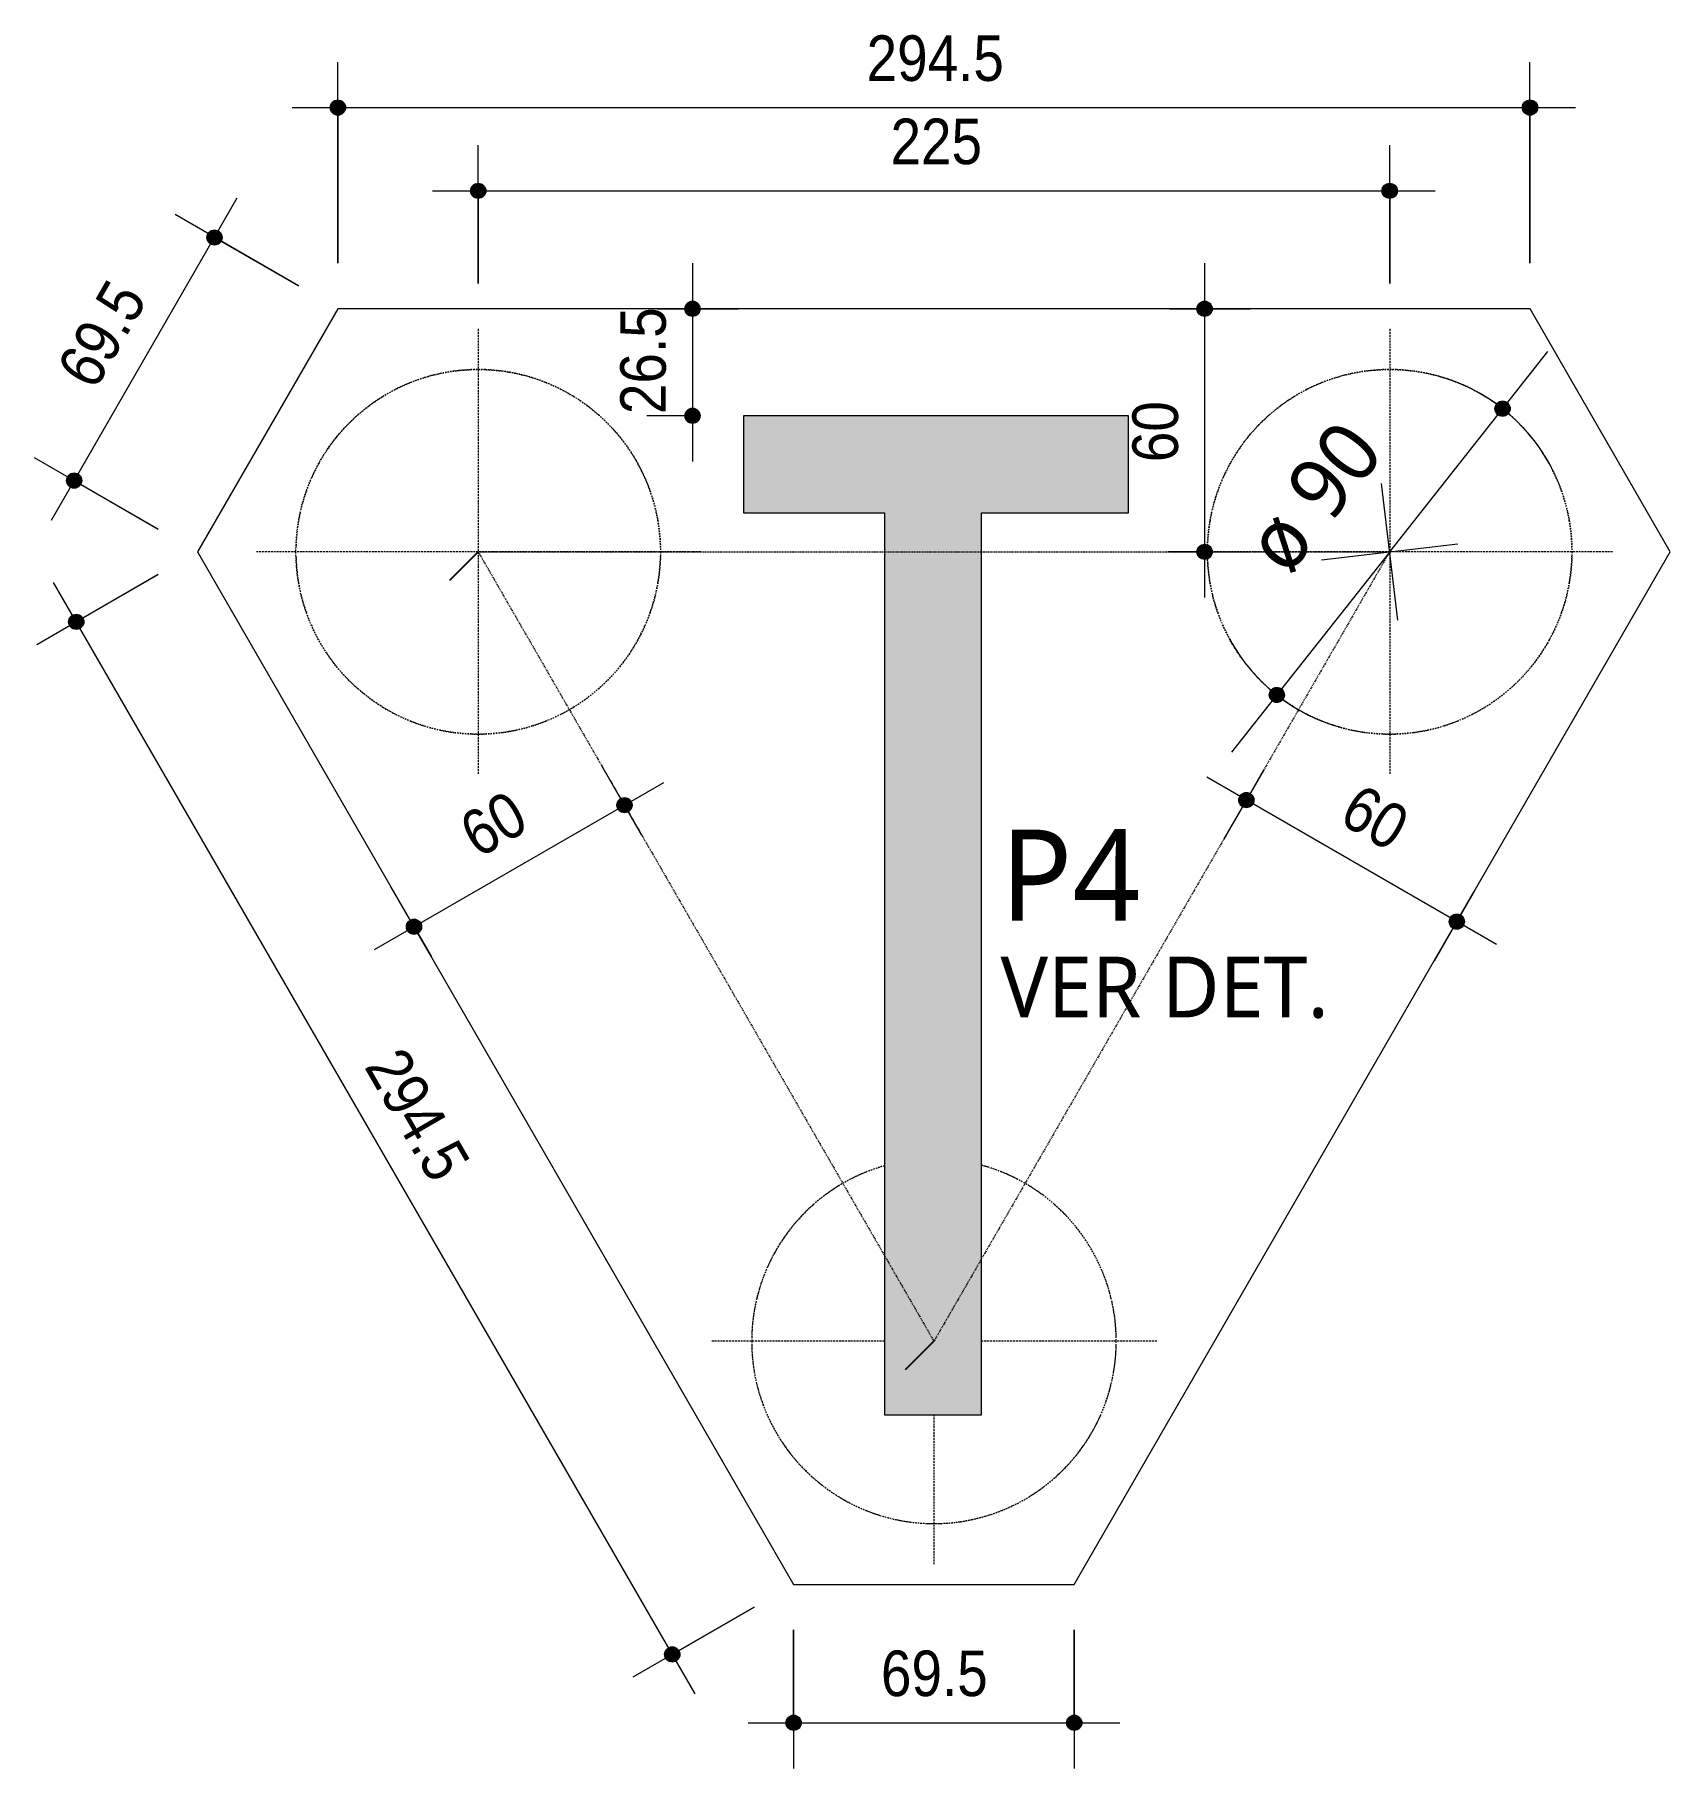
# Model space of a CAD drawing. Extents: x -2131 to 52870, y -3196 to 88043.
# Drawn here: x 47664.8 to 48068.6, y 373.3 to 801.2 of the extents above; entities that cross this region are included whole.
import ezdxf

# ---------------------------------------------------------------- set-up
doc = ezdxf.new("R2010")
doc.units = 0
for name, pattern in [('Hidden', [0.714375, 0.47625, -0.238125]), ('Overhead', [0.396875, 0.238125, -0.15875]), ('Traço', [0.635, 0.3175, -0.3175])]:
    doc.linetypes.add(name, pattern=pattern)
for name, color, linetype, lineweight in [('A-ANNO-DIMS', 7, 'Continuous', 9), ('A-ANNO-DIMS-75', 7, 'Continuous', 9), ('A-DETL-GENF', 7, 'Continuous', 18), ('A-DETL-THIN', 7, 'Continuous', 25), ('A-FLOR-OVHD', 7, 'Overhead', 18), ('G-ANNO-TEXT', 7, 'Continuous', 9), ('S-FNDN', 7, 'Continuous', 25), ('S-FNDN-HDLN', 7, 'Traço', 18)]:
    doc.layers.add(name, color=color, linetype=linetype, lineweight=lineweight)
doc.layers.add('A-DETL', color=7, linetype='Continuous', lineweight=18, true_color=0x00a600)
doc.styles.add('Fira Sans_3', font='', dxfattribs={"width": 0.9, "height": 11.25})
doc.styles.add('Gadugi', font='gadugi.ttf', dxfattribs={"height": 15})
doc.styles.add('Gadugi_6', font='gadugi.ttf', dxfattribs={"height": 22.5})
doc.styles.get('Fira Sans_3').set_extended_font_data('Fira Sans')
doc.dimstyles.new('PED_1_5mm_ESQ_7', dxfattribs={"dimscale": 30.48, "dimtxt": 15.344768, "dimasz": 0.492126, "dimexe": 0.369094, "dimexo": 0.369094, "dimgap": 0.073819, "dimtad": 1, "dimdec": 1, "dimrnd": 0.5, "dimdsep": 46, "dimtxsty": 'Fira Sans_3', "dimblk1": 'DOTSMALL', "dimblk2": 'DOTSMALL', "dimsah": 1, "dimcen": 0.09, "dimdle": 0.369094, "dimazin": 0, "dimtfac": 1, "dimtdec": 4, "dimtix": 1, "dimtmove": 0, "dimatfit": 3, "dimfxl": 1, "dimtvp": 1, "dimtolj": 1, "dimtzin": 0, "dimarcsym": 2})
doc.dimstyles.new('PED_Diâmetro_-_2_5_mm_GADUGI_1', dxfattribs={"dimscale": 30.48, "dimtxt": 15.557435, "dimasz": 0.492126, "dimexe": 0.590551, "dimexo": 0, "dimgap": 0.369094, "dimtad": 1, "dimjust": 3, "dimrnd": 0.01, "dimdsep": 46, "dimtxsty": 'Gadugi', "dimblk1": 'DOTSMALL', "dimblk2": 'DOTSMALL', "dimsah": 1, "dimcen": 0.09, "dimdle": 0.590551, "dimazin": 0, "dimtfac": 1, "dimtdec": 4, "dimtix": 1, "dimtmove": 0, "dimatfit": 2, "dimfxl": 1, "dimtvp": 1, "dimtolj": 1, "dimtzin": 0, "dimarcsym": 2})

msp = doc.modelspace()

# ---------------------------------------------------------------- texts
at = {"layer": 'G-ANNO-TEXT', "attachment_point": 1}
for s, insert, char_height, width, style in [('P4', (47903.227, 605.016), 22.5, 42.68986, 'Gadugi_6'), ('VER DET.', (47903.227, 573.638), 15, 102.81642, 'Gadugi')]:
    msp.add_mtext(s, dxfattribs=dict(at, insert=insert, char_height=char_height, width=width, style=style))

# ---------------------------------------------------------------- blocks, each defined once
blk = doc.blocks.new('PED_BLTRG-3EST_R00 - 315x364x180 2-3763718-DT09 - BL390 _TERREO_')
at = {"layer": 'S-FNDN', "linetype": 'Hidden', "lineweight": 18}
for p, q in [((-37.01, 142.26), (-37.01, 179.13)), ((-92.01, 124.13), (-48.78, 124.13)), ((-24.78, 124.13), (17.99, 124.13)), ((-149.51, -125.73), (-149.51, -15.73)), ((75.49, -125.73), (75.49, -15.73)), ((-204.51, -70.73), (-94.51, -70.73)), ((20.49, -70.73), (130.49, -70.73))]:
    blk.add_line(p, q, dxfattribs=at)
at = {"layer": 'S-FNDN-HDLN'}
for centre in [(-149.51, -70.73), (75.49, -70.73)]:
    blk.add_circle(centre, 45, dxfattribs=at)
for start, end in [(360, 254.7711), (285.8202, 360)]:
    blk.add_arc((-37.01, 124.13), 45, start, end, dxfattribs=at)
blk = doc.blocks.new('DIMBLOCK690-DT09 - BL390 _TERREO_')
at = {"layer": 'A-ANNO-DIMS-75', "transparency": 16777216}
h = blk.add_hatch(color=256, dxfattribs=at)
edge = h.paths.add_edge_path(flags=0)
edge.add_arc((47739.65, 783.22), 1.88, 0, 360)
h = blk.add_hatch(color=256, dxfattribs=at)
edge = h.paths.add_edge_path(flags=0)
edge.add_arc((48033.93, 783.22), 1.88, 0, 360)
for p, q in [((47739.65, 744.82), (47739.65, 794.47)), ((48033.93, 744.82), (48033.93, 794.47)), ((47728.4, 783.22), (48045.18, 783.22)), ((47739.65, 783.22), (47739.65, 744.82)), ((48033.93, 783.22), (48033.93, 744.82))]:
    blk.add_line(p, q, dxfattribs=at)
for centre in [(47739.65, 783.22), (48033.93, 783.22)]:
    blk.add_circle(centre, 1.88, dxfattribs=at)
at = {"layer": 'A-ANNO-DIMS-75', "color": 0, "transparency": 16777216, "insert": (47870.17, 801.05), "char_height": 11.25, "width": 39.8964, "attachment_point": 1, "line_spacing_factor": 1.049215, "style": 'Fira Sans_3'}
blk.add_mtext('294.5', dxfattribs=at)
blk = doc.blocks.new('_DotSmall')
at = {"color": 0, "linetype": 'ByBlock', "const_width": 0.5}
blk.add_lwpolyline([(-0.0625, 0, 1), (0.0625, 0, 1)], format="xyb", close=True, dxfattribs=at)
blk = doc.blocks.new('DIMBLOCK691-DT09 - BL390 _TERREO_')
at = {"layer": 'A-ANNO-DIMS-75', "transparency": 16777216}
h = blk.add_hatch(color=256, dxfattribs=at)
edge = h.paths.add_edge_path(flags=0)
edge.add_arc((47774.29, 762.67), 1.88, 0, 360)
h = blk.add_hatch(color=256, dxfattribs=at)
edge = h.paths.add_edge_path(flags=0)
edge.add_arc((47999.29, 762.67), 1.88, 0, 360)
for p, q in [((47774.29, 739.82), (47774.29, 773.92)), ((47999.29, 739.82), (47999.29, 773.92)), ((47763.04, 762.67), (48010.54, 762.67)), ((47774.29, 762.67), (47774.29, 739.82)), ((47999.29, 762.67), (47999.29, 739.82))]:
    blk.add_line(p, q, dxfattribs=at)
for centre in [(47774.29, 762.67), (47999.29, 762.67)]:
    blk.add_circle(centre, 1.88, dxfattribs=at)
at = {"layer": 'A-ANNO-DIMS-75', "color": 0, "transparency": 16777216, "insert": (47876.07, 780.5), "char_height": 11.25, "width": 25.732, "attachment_point": 1, "line_spacing_factor": 1.049215, "style": 'Fira Sans_3'}
blk.add_mtext('225', dxfattribs=at)
blk = doc.blocks.new('DIMBLOCK692-DT09 - BL390 _TERREO_')
at = {"layer": 'A-ANNO-DIMS-75', "transparency": 16777216}
h = blk.add_hatch(color=256, dxfattribs=at)
edge = h.paths.add_edge_path(flags=0)
edge.add_arc((47709.18, 751.16), 1.88, 0, 360)
h = blk.add_hatch(color=256, dxfattribs=at)
edge = h.paths.add_edge_path(flags=0)
edge.add_arc((47674.54, 691.16), 1.88, 0, 360)
for p, q in [((47668.91, 681.42), (47714.8, 760.91)), ((47729.91, 739.2), (47699.44, 756.79)), ((47709.18, 751.16), (47729.91, 739.2)), ((47695.27, 679.2), (47664.79, 696.79)), ((47674.54, 691.16), (47695.27, 679.2))]:
    blk.add_line(p, q, dxfattribs=at)
for centre in [(47709.18, 751.16), (47674.54, 691.16)]:
    blk.add_circle(centre, 1.88, dxfattribs=at)
at = {"layer": 'A-ANNO-DIMS-75', "color": 0, "transparency": 16777216, "insert": (47669.88, 718.75), "char_height": 11.25, "width": 31.3978, "attachment_point": 1, "rotation": 60, "line_spacing_factor": 1.049215, "style": 'Fira Sans_3'}
blk.add_mtext('69.5', dxfattribs=at)
blk = doc.blocks.new('DIMBLOCK693-DT09 - BL390 _TERREO_')
at = {"layer": 'A-ANNO-DIMS-75', "transparency": 16777216}
h = blk.add_hatch(color=256, dxfattribs=at)
edge = h.paths.add_edge_path(flags=0)
edge.add_arc((47675.05, 656.28), 1.88, 0, 360)
h = blk.add_hatch(color=256, dxfattribs=at)
edge = h.paths.add_edge_path(flags=0)
edge.add_arc((47822.19, 401.42), 1.88, 0, 360)
for p, q in [((47695.27, 667.95), (47665.31, 650.65)), ((47675.05, 656.28), (47695.27, 667.95)), ((47827.82, 391.68), (47669.43, 666.02)), ((47842.41, 413.09), (47812.45, 395.8)), ((47822.19, 401.42), (47842.41, 413.09))]:
    blk.add_line(p, q, dxfattribs=at)
for centre in [(47675.05, 656.28), (47822.19, 401.42)]:
    blk.add_circle(centre, 1.88, dxfattribs=at)
at = {"layer": 'A-ANNO-DIMS-75', "color": 0, "transparency": 16777216, "insert": (47755.75, 552.16), "char_height": 11.25, "width": 39.8964, "attachment_point": 1, "rotation": 300, "line_spacing_factor": 1.049215, "style": 'Fira Sans_3'}
blk.add_mtext('294.5', dxfattribs=at)
blk = doc.blocks.new('DIMBLOCK694-DT09 - BL390 _TERREO_')
at = {"layer": 'A-ANNO-DIMS-75', "transparency": 16777216}
h = blk.add_hatch(color=256, dxfattribs=at)
edge = h.paths.add_edge_path(flags=0)
edge.add_arc((47852.15, 384.55), 1.88, 0, 360)
h = blk.add_hatch(color=256, dxfattribs=at)
edge = h.paths.add_edge_path(flags=0)
edge.add_arc((47921.43, 384.55), 1.88, 0, 360)
for p, q in [((47852.15, 407.47), (47852.15, 373.3)), ((47852.15, 384.55), (47852.15, 407.47)), ((47921.43, 407.47), (47921.43, 373.3)), ((47921.43, 384.55), (47921.43, 407.47)), ((47840.9, 384.55), (47932.68, 384.55))]:
    blk.add_line(p, q, dxfattribs=at)
for centre in [(47852.15, 384.55), (47921.43, 384.55)]:
    blk.add_circle(centre, 1.88, dxfattribs=at)
at = {"layer": 'A-ANNO-DIMS-75', "color": 0, "transparency": 16777216, "insert": (47873.71, 402.38), "char_height": 11.25, "width": 31.3978, "attachment_point": 1, "line_spacing_factor": 1.049215, "style": 'Fira Sans_3'}
blk.add_mtext('69.5', dxfattribs=at)
blk = doc.blocks.new('DIMBLOCK695-DT09 - BL390 _TERREO_')
at = {"layer": 'A-ANNO-DIMS-75', "transparency": 16777216}
h = blk.add_hatch(color=256, dxfattribs=at)
edge = h.paths.add_edge_path(flags=0)
edge.add_arc((48027.16, 708.9), 1.88, 0, 360)
h = blk.add_hatch(color=256, dxfattribs=at)
edge = h.paths.add_edge_path(flags=0)
edge.add_arc((47971.42, 638.24), 1.87, 0, 360)
for p, q in [((47999.29, 673.57), (48038.31, 723.03)), ((48001.28, 656.72), (47997.3, 690.42)), ((47999.29, 673.57), (47960.27, 624.11)), ((47982.44, 671.58), (48016.14, 675.56))]:
    blk.add_line(p, q, dxfattribs=at)
for centre, radius in [((48027.16, 708.9), 1.88), ((47971.42, 638.24), 1.87)]:
    blk.add_circle(centre, radius, dxfattribs=at)
for start, end in [(28.808, 74.6447), (208.808, 254.6447)]:
    blk.add_arc((47999.29, 673.57), 45, start, end, dxfattribs=at)
at = {"layer": 'A-ANNO-DIMS-75', "color": 0, "transparency": 16777216, "insert": (47962.28, 676.46), "char_height": 15, "width": 49.5798, "attachment_point": 1, "rotation": 51.7264, "line_spacing_factor": 1.02016, "style": 'Gadugi'}
blk.add_mtext('ø 90', dxfattribs=at)
blk = doc.blocks.new('DIMBLOCK696-DT09 - BL390 _TERREO_')
at = {"layer": 'A-ANNO-DIMS-75', "transparency": 16777216}
h = blk.add_hatch(color=256, dxfattribs=at)
edge = h.paths.add_edge_path(flags=0)
edge.add_arc((47827.18, 733.57), 1.88, 0, 360)
h = blk.add_hatch(color=256, dxfattribs=at)
edge = h.paths.add_edge_path(flags=0)
edge.add_arc((47827.18, 707.15), 1.88, 0, 360)
for p, q in [((47827.18, 744.82), (47827.18, 695.9)), ((47818.58, 733.57), (47838.43, 733.57)), ((47827.18, 733.57), (47818.58, 733.57)), ((47828.57, 707.15), (47815.93, 707.15)), ((47827.18, 707.15), (47828.57, 707.15))]:
    blk.add_line(p, q, dxfattribs=at)
for centre in [(47827.18, 733.57), (47827.18, 707.15)]:
    blk.add_circle(centre, 1.88, dxfattribs=at)
at = {"layer": 'A-ANNO-DIMS-75', "color": 0, "transparency": 16777216, "insert": (47809.35, 707.57), "char_height": 11.25, "width": 30.6895, "attachment_point": 1, "rotation": 90, "line_spacing_factor": 1.049215, "style": 'Fira Sans_3'}
blk.add_mtext('26.5', dxfattribs=at)
blk = doc.blocks.new('DIMBLOCK697-DT09 - BL390 _TERREO_')
at = {"layer": 'A-ANNO-DIMS-75', "transparency": 16777216}
h = blk.add_hatch(color=256, dxfattribs=at)
edge = h.paths.add_edge_path(flags=0)
edge.add_arc((47963.91, 612.29), 1.88, 0, 360)
h = blk.add_hatch(color=256, dxfattribs=at)
edge = h.paths.add_edge_path(flags=0)
edge.add_arc((48015.87, 582.29), 1.88, 0, 360)
for p, q in [((48025.62, 576.67), (47954.17, 617.92)), ((47968.21, 619.74), (47958.29, 602.55)), ((47963.91, 612.29), (47968.21, 619.74)), ((48020.17, 589.74), (48010.25, 572.55)), ((48015.87, 582.29), (48020.17, 589.74))]:
    blk.add_line(p, q, dxfattribs=at)
for centre in [(47963.91, 612.29), (48015.87, 582.29)]:
    blk.add_circle(centre, 1.88, dxfattribs=at)
at = {"layer": 'A-ANNO-DIMS-75', "color": 0, "transparency": 16777216, "insert": (47991.99, 616.67), "char_height": 11.25, "width": 18.8859, "attachment_point": 1, "rotation": 330, "line_spacing_factor": 1.049215, "style": 'Fira Sans_3'}
blk.add_mtext('60', dxfattribs=at)
blk = doc.blocks.new('DIMBLOCK698-DT09 - BL390 _TERREO_')
at = {"layer": 'A-ANNO-DIMS-75', "transparency": 16777216}
h = blk.add_hatch(color=256, dxfattribs=at)
edge = h.paths.add_edge_path(flags=0)
edge.add_arc((47810.4, 611.03), 1.88, 0, 360)
h = blk.add_hatch(color=256, dxfattribs=at)
edge = h.paths.add_edge_path(flags=0)
edge.add_arc((47758.44, 581.03), 1.88, 0, 360)
for p, q in [((47814.7, 603.58), (47804.77, 620.77)), ((47748.69, 575.4), (47820.14, 616.65)), ((47810.4, 611.03), (47814.7, 603.58)), ((47762.74, 573.58), (47752.81, 590.77)), ((47758.44, 581.03), (47762.74, 573.58))]:
    blk.add_line(p, q, dxfattribs=at)
for centre in [(47810.4, 611.03), (47758.44, 581.03)]:
    blk.add_circle(centre, 1.88, dxfattribs=at)
at = {"layer": 'A-ANNO-DIMS-75', "color": 0, "transparency": 16777216, "insert": (47768.69, 607.53), "char_height": 11.25, "width": 18.8859, "attachment_point": 1, "rotation": 30, "line_spacing_factor": 1.049215, "style": 'Fira Sans_3'}
blk.add_mtext('60', dxfattribs=at)
blk = doc.blocks.new('DIMBLOCK699-DT09 - BL390 _TERREO_')
at = {"layer": 'A-ANNO-DIMS-75', "transparency": 16777216}
h = blk.add_hatch(color=256, dxfattribs=at)
edge = h.paths.add_edge_path(flags=0)
edge.add_arc((47953.61, 733.57), 1.88, 0, 360)
h = blk.add_hatch(color=256, dxfattribs=at)
edge = h.paths.add_edge_path(flags=0)
edge.add_arc((47953.61, 673.57), 1.88, 0, 360)
for p, q in [((47953.61, 744.82), (47953.61, 662.32)), ((47945.01, 733.57), (47964.86, 733.57)), ((47953.61, 733.57), (47945.01, 733.57)), ((47945.01, 673.57), (47964.86, 673.57)), ((47953.61, 673.57), (47945.01, 673.57))]:
    blk.add_line(p, q, dxfattribs=at)
for centre in [(47953.61, 733.57), (47953.61, 673.57)]:
    blk.add_circle(centre, 1.88, dxfattribs=at)
at = {"layer": 'A-ANNO-DIMS-75', "color": 0, "transparency": 16777216, "insert": (47935.78, 695.7), "char_height": 11.25, "width": 18.8859, "attachment_point": 1, "rotation": 90, "line_spacing_factor": 1.049215, "style": 'Fira Sans_3'}
blk.add_mtext('60', dxfattribs=at)

# ---------------------------------------------------------------- dimensions: what is measured, and where the dimension line sits
at = {"layer": 'A-ANNO-DIMS'}
for base, p1, p2, override, picture, middle in [((48033.931, 783.22), (47739.649, 733.571), (48033.931, 733.571), {"dimpost": '<>', "dimfxl": 294.282032}, 'DIMBLOCK690-DT09 - BL390 _TERREO_', (47886.79, 791.275)), ((47999.29, 762.668), (47774.29, 728.571), (47999.29, 728.571), {"dimpost": '<>', "dimfxl": 225}, 'DIMBLOCK691-DT09 - BL390 _TERREO_', (47886.79, 770.641)), ((47921.431, 384.552), (47852.149, 418.715), (47921.431, 418.715), {"dimpost": '<>', "dimfxl": 69.282032}, 'DIMBLOCK694-DT09 - BL390 _TERREO_', (47886.79, 392.607))]:
    dim = msp.add_linear_dim(base=base, p1=p1, p2=p2, dimstyle='PED_1_5mm_ESQ_7', override=override, dxfattribs=at)
    dim.commit()
    dim.dimension.update_dxf_attribs({"geometry": picture, "text_midpoint": middle})
for base, p1, p2, angle, override, picture, middle in [((47709.179, 751.163), (47705.008, 673.571), (47739.649, 733.571), 60, {"dimpost": '<>', "dimfxl": 69.282032}, 'DIMBLOCK692-DT09 - BL390 _TERREO_', (47684.883, 725.19)), ((47827.181, 707.153), (47829.833, 733.571), (47839.816, 707.153), 90, {"dimpost": '<>', "dimfxl": 28.241453}, 'DIMBLOCK696-DT09 - BL390 _TERREO_', (47819.208, 720.362)), ((47953.609, 673.571), (47956.261, 733.571), (47956.261, 673.571), 90, {"dimpost": '<>', "dimfxl": 60}, 'DIMBLOCK699-DT09 - BL390 _TERREO_', (47945.636, 703.571)), ((47675.052, 656.276), (47852.149, 418.715), (47705.008, 673.571), 300, {"dimpost": '<>', "dimfxl": 294.282032}, 'DIMBLOCK693-DT09 - BL390 _TERREO_', (47755.598, 532.875)), ((47810.399, 611.029), (47757.111, 583.326), (47809.073, 613.326), 30, {"dimpost": '<>', "dimfxl": 60}, 'DIMBLOCK698-DT09 - BL390 _TERREO_', (47780.431, 602.934)), ((47963.912, 612.295), (48014.548, 579.998), (47962.587, 609.998), 330, {"dimpost": '<>', "dimfxl": 60}, 'DIMBLOCK697-DT09 - BL390 _TERREO_', (47993.88, 604.2))]:
    dim = msp.add_linear_dim(base=base, p1=p1, p2=p2, angle=angle, dimstyle='PED_1_5mm_ESQ_7', override=override, dxfattribs=at)
    dim.commit()
    dim.dimension.update_dxf_attribs({"geometry": picture, "text_midpoint": middle})
dim = msp.add_diameter_dim_2p(p1=(48027.164, 708.899), p2=(47971.416, 638.243), dimstyle='PED_Diâmetro_-_2_5_mm_GADUGI_1', override={"dimpost": 'ø<>'}, dxfattribs=at)
dim.commit()
dim.dimension.update_dxf_attribs({"geometry": 'DIMBLOCK695-DT09 - BL390 _TERREO_', "text_midpoint": (47984.135, 685.528)})

# ---------------------------------------------------------------- hatches: boundary and pattern name
at = {"layer": 'A-DETL-GENF', "true_color": 0x808080}
msp.add_hatch(color=8, dxfattribs=at).paths.add_polyline_path([(47898.566, 460.584), (47898.566, 683.201), (47934.816, 683.201), (47934.816, 707.153), (47839.816, 707.153), (47839.816, 683.201), (47874.566, 683.201), (47874.566, 460.584), (47885.876, 460.584)], flags=0)

# ---------------------------------------------------------------- linework, layer by layer
at = {"layer": 'A-DETL', "color": 7}
for p, q in [((47934.816, 707.153), (47839.816, 707.153)), ((47839.816, 707.153), (47839.816, 683.201)), ((47934.816, 683.201), (47934.816, 707.153)), ((47839.816, 683.201), (47874.566, 683.201)), ((47874.566, 683.201), (47874.566, 460.584)), ((47898.566, 460.584), (47898.566, 683.201)), ((47898.566, 683.201), (47934.816, 683.201)), ((47874.566, 460.584), (47898.566, 460.584))]:
    msp.add_line(p, q, dxfattribs=at)
at = {"layer": 'A-DETL-THIN'}
for p, q in [((47774.29, 673.571), (47767.219, 666.5)), ((47886.79, 478.715), (47879.719, 471.644))]:
    msp.add_line(p, q, dxfattribs=at)
at = {"layer": 'A-FLOR-OVHD'}
for p, q in [((47774.29, 673.571), (47886.79, 478.715)), ((47774.29, 673.571), (47999.29, 673.571)), ((47999.29, 673.571), (47886.79, 478.715))]:
    msp.add_line(p, q, dxfattribs=at)
at = {"layer": 'S-FNDN', "lineweight": 18}
for p, q in [((47739.649, 733.571), (47705.008, 673.571)), ((48033.931, 733.571), (47739.649, 733.571)), ((48068.572, 673.571), (48033.931, 733.571)), ((47705.008, 673.571), (47852.149, 418.715)), ((47921.431, 418.715), (48068.572, 673.571)), ((47852.149, 418.715), (47921.431, 418.715))]:
    msp.add_line(p, q, dxfattribs=at)
at = {"layer": 'S-FNDN-HDLN'}
for centre, start, end in [((47774.29, 673.571), 111.81752, 116.98264), ((47774.29, 673.571), 107.39406, 111.69757), ((47774.29, 673.571), 102.06617, 107.21034), ((47774.29, 673.571), 97.60853, 101.93484), ((47774.29, 673.571), 92.3119, 97.44639), ((47774.29, 673.571), 87.83321, 92.16679), ((47774.29, 673.571), 82.55361, 87.6881), ((47774.29, 673.571), 78.06516, 82.39147), ((47774.29, 673.571), 72.78966, 77.93383), ((47774.29, 673.571), 68.30243, 72.60594), ((47774.29, 673.571), 63.01736, 68.18248), ((47999.29, 673.571), 111.81752, 116.98264), ((47999.29, 673.571), 107.39406, 111.69757), ((47999.29, 673.571), 102.06617, 107.21034), ((47999.29, 673.571), 97.60853, 101.93484), ((47999.29, 673.571), 92.3119, 97.44639), ((47999.29, 673.571), 87.83321, 92.16679), ((47999.29, 673.571), 82.55361, 87.6881), ((47999.29, 673.571), 78.06516, 82.39147), ((47999.29, 673.571), 72.78966, 77.93383), ((47999.29, 673.571), 68.30243, 72.60594), ((47999.29, 673.571), 63.01736, 68.18248), ((47774.29, 673.571), 121.56668, 126.76789), ((47774.29, 673.571), 117.19458, 121.45629), ((47774.29, 673.571), 58.54371, 62.80542), ((47774.29, 673.571), 53.23211, 58.43332), ((47999.29, 673.571), 121.56668, 126.76789), ((47999.29, 673.571), 117.19458, 121.45629), ((47999.29, 673.571), 58.54371, 62.80542), ((47999.29, 673.571), 53.23211, 58.43332), ((47774.29, 673.571), 131.31418, 136.57477), ((47774.29, 673.571), 127.01832, 131.21193), ((47774.29, 673.571), 48.78807, 52.98168), ((47774.29, 673.571), 43.42523, 48.68582), ((47999.29, 673.571), 131.31418, 136.57477), ((47999.29, 673.571), 127.01832, 131.21193), ((47999.29, 673.571), 48.78807, 52.98168), ((47999.29, 673.571), 43.42523, 48.68582), ((47774.29, 673.571), 141.06041, 146.42191), ((47774.29, 673.571), 136.88082, 140.96517), ((47774.29, 673.571), 39.03483, 43.11918), ((47774.29, 673.571), 33.57809, 38.93959), ((47999.29, 673.571), 141.06041, 146.42191), ((47999.29, 673.571), 136.88082, 140.96517), ((47999.29, 673.571), 39.03483, 43.11918), ((47999.29, 673.571), 33.57809, 38.93959), ((47774.29, 673.571), 146.81536, 150.71651), ((47774.29, 673.571), 29.28349, 33.18464), ((47999.29, 673.571), 146.81536, 150.71651), ((47999.29, 673.571), 29.28349, 33.18464), ((47774.29, 673.571), 150.80564, 156.35769), ((47774.29, 673.571), 23.64231, 29.19436), ((47999.29, 673.571), 150.80564, 156.35769), ((47999.29, 673.571), 23.64231, 29.19436), ((47774.29, 673.571), 156.90846, 160.46634), ((47774.29, 673.571), 19.53366, 23.09154), ((47999.29, 673.571), 156.90846, 160.46634), ((47999.29, 673.571), 19.53366, 23.09154), ((47774.29, 673.571), 160.55011, 166.55943), ((47774.29, 673.571), 13.44057, 19.44989), ((47999.29, 673.571), 160.55011, 166.55943), ((47999.29, 673.571), 13.44057, 19.44989), ((47774.29, 673.571), 170.29398, 178.62318), ((47774.29, 673.571), 167.47734, 170.21496), ((47774.29, 673.571), 9.78504, 12.52266), ((47774.29, 673.571), 1.37682, 9.70602), ((47999.29, 673.571), 170.29398, 178.62318), ((47999.29, 673.571), 167.47734, 170.21496), ((47999.29, 673.571), 9.78504, 12.52266), ((47999.29, 673.571), 1.37682, 9.70602), ((47774.29, 673.571), 181.37682, 189.70602), ((47774.29, 673.571), 350.29398, 358.62318), ((47999.29, 673.571), 181.37682, 189.70602), ((47999.29, 673.571), 350.29398, 358.62318), ((47774.29, 673.571), 189.78504, 192.52266), ((47774.29, 673.571), 347.47734, 350.21496), ((47999.29, 673.571), 189.78504, 192.52266), ((47999.29, 673.571), 347.47734, 350.21496), ((47774.29, 673.571), 193.44057, 199.44989), ((47774.29, 673.571), 340.55011, 346.55943), ((47999.29, 673.571), 193.44057, 199.44989), ((47999.29, 673.571), 340.55011, 346.55943), ((47774.29, 673.571), 199.53366, 203.09154), ((47774.29, 673.571), 203.64231, 209.19436), ((47774.29, 673.571), 330.80564, 336.35769), ((47774.29, 673.571), 336.90846, 340.46634), ((47999.29, 673.571), 199.53366, 203.09154), ((47999.29, 673.571), 203.64231, 209.19436), ((47999.29, 673.571), 330.80564, 336.35769), ((47999.29, 673.571), 336.90846, 340.46634), ((47774.29, 673.571), 209.28349, 213.18464), ((47774.29, 673.571), 326.81536, 330.71651), ((47999.29, 673.571), 209.28349, 213.18464), ((47999.29, 673.571), 326.81536, 330.71651), ((47774.29, 673.571), 213.57809, 218.93959), ((47774.29, 673.571), 321.06041, 326.42191), ((47999.29, 673.571), 213.57809, 218.93959), ((47999.29, 673.571), 321.06041, 326.42191), ((47774.29, 673.571), 219.03483, 223.11918), ((47774.29, 673.571), 223.42523, 228.68582), ((47774.29, 673.571), 311.31418, 316.57477), ((47774.29, 673.571), 316.88082, 320.96517), ((47999.29, 673.571), 219.03483, 223.11918), ((47999.29, 673.571), 223.42523, 228.68582), ((47999.29, 673.571), 311.31418, 316.57477), ((47999.29, 673.571), 316.88082, 320.96517), ((47774.29, 673.571), 228.78807, 232.98168), ((47774.29, 673.571), 307.01832, 311.21193), ((47999.29, 673.571), 228.78807, 232.98168), ((47999.29, 673.571), 307.01832, 311.21193), ((47774.29, 673.571), 233.23211, 238.43332), ((47774.29, 673.571), 238.54371, 242.80542), ((47774.29, 673.571), 243.01736, 248.18248), ((47774.29, 673.571), 291.81752, 296.98264), ((47774.29, 673.571), 297.19458, 301.45629), ((47774.29, 673.571), 301.56668, 306.76789), ((47999.29, 673.571), 233.23211, 238.43332), ((47999.29, 673.571), 238.54371, 242.80542), ((47999.29, 673.571), 243.01736, 248.18248), ((47999.29, 673.571), 291.81752, 296.98264), ((47999.29, 673.571), 297.19458, 301.45629), ((47999.29, 673.571), 301.56668, 306.76789), ((47774.29, 673.571), 248.30243, 252.60594), ((47774.29, 673.571), 252.78966, 257.93383), ((47774.29, 673.571), 258.06516, 262.39147), ((47774.29, 673.571), 277.60853, 281.93484), ((47774.29, 673.571), 282.06617, 287.21034), ((47774.29, 673.571), 287.39406, 291.69757), ((47999.29, 673.571), 248.30243, 252.60594), ((47999.29, 673.571), 252.78966, 257.93383), ((47999.29, 673.571), 258.06516, 262.39147), ((47999.29, 673.571), 277.60853, 281.93484), ((47999.29, 673.571), 282.06617, 287.21034), ((47999.29, 673.571), 287.39406, 291.69757), ((47774.29, 673.571), 262.55361, 267.6881), ((47774.29, 673.571), 267.83321, 272.16679), ((47774.29, 673.571), 272.3119, 277.44639), ((47999.29, 673.571), 262.55361, 267.6881), ((47999.29, 673.571), 267.83321, 272.16679), ((47999.29, 673.571), 272.3119, 277.44639), ((47886.79, 478.715), 72.78966, 74.8068), ((47886.79, 478.715), 117.19458, 121.45629), ((47886.79, 478.715), 111.81752, 116.98264), ((47886.79, 478.715), 107.39406, 111.69757), ((47886.79, 478.715), 105.797, 107.21034), ((47886.79, 478.715), 68.30243, 72.60594), ((47886.79, 478.715), 63.01736, 68.18248), ((47886.79, 478.715), 58.54371, 62.80542), ((47886.79, 478.715), 127.01832, 131.21193), ((47886.79, 478.715), 121.56668, 126.76789), ((47886.79, 478.715), 53.23211, 58.43332), ((47886.79, 478.715), 48.78807, 52.98168), ((47886.79, 478.715), 136.88082, 140.96517), ((47886.79, 478.715), 131.31418, 136.57477), ((47886.79, 478.715), 43.42523, 48.68582), ((47886.79, 478.715), 39.03483, 43.11918), ((47886.79, 478.715), 141.06041, 146.42191), ((47886.79, 478.715), 33.57809, 38.93959), ((47886.79, 478.715), 150.80564, 156.35769), ((47886.79, 478.715), 146.81536, 150.71651), ((47886.79, 478.715), 29.28349, 33.18464), ((47886.79, 478.715), 23.64231, 29.19436), ((47886.79, 478.715), 160.55011, 166.55943), ((47886.79, 478.715), 156.90846, 160.46634), ((47886.79, 478.715), 19.53366, 23.09154), ((47886.79, 478.715), 13.44057, 19.44989), ((47886.79, 478.715), 167.47734, 170.21496), ((47886.79, 478.715), 9.78504, 12.52266), ((47886.79, 478.715), 170.29398, 178.62318), ((47886.79, 478.715), 1.37682, 9.70602), ((47886.79, 478.715), 181.37682, 189.70602), ((47886.79, 478.715), 350.29398, 358.62318), ((47886.79, 478.715), 189.78504, 192.52266), ((47886.79, 478.715), 347.47734, 350.21496), ((47886.79, 478.715), 193.44057, 199.44989), ((47886.79, 478.715), 340.55011, 346.55943), ((47886.79, 478.715), 199.53366, 203.09154), ((47886.79, 478.715), 336.90846, 340.46634), ((47886.79, 478.715), 203.64231, 209.19436), ((47886.79, 478.715), 330.80564, 336.35769), ((47886.79, 478.715), 209.28349, 213.18464), ((47886.79, 478.715), 213.57809, 218.93959), ((47886.79, 478.715), 321.06041, 326.42191), ((47886.79, 478.715), 326.81536, 330.71651), ((47886.79, 478.715), 219.03483, 223.11918), ((47886.79, 478.715), 316.88082, 320.96517), ((47886.79, 478.715), 223.42523, 228.68582), ((47886.79, 478.715), 311.31418, 316.57477), ((47886.79, 478.715), 228.78807, 232.98168), ((47886.79, 478.715), 233.23211, 238.43332), ((47886.79, 478.715), 301.56668, 306.76789), ((47886.79, 478.715), 307.01832, 311.21193), ((47886.79, 478.715), 238.54371, 242.80542), ((47886.79, 478.715), 243.01736, 248.18248), ((47886.79, 478.715), 248.30243, 252.60594), ((47886.79, 478.715), 287.39406, 291.69757), ((47886.79, 478.715), 291.81752, 296.98264), ((47886.79, 478.715), 297.19458, 301.45629), ((47886.79, 478.715), 252.78966, 257.93383), ((47886.79, 478.715), 258.06516, 262.39147), ((47886.79, 478.715), 262.55361, 267.6881), ((47886.79, 478.715), 267.83321, 272.16679), ((47886.79, 478.715), 272.3119, 277.44639), ((47886.79, 478.715), 277.60853, 281.93484), ((47886.79, 478.715), 282.06617, 287.21034)]:
    msp.add_arc(centre, 45, start, end, dxfattribs=at)

# ---------------------------------------------------------------- block references
at = {"layer": 'S-FNDN', "lineweight": 18, "rotation": 180}
msp.add_blockref('PED_BLTRG-3EST_R00 - 315x364x180 2-3763718-DT09 - BL390 _TERREO_', (47849.783, 602.84), dxfattribs=at)

msp.set_redraw_order([(e.dxf.handle, doc.entitydb.next_handle()) for e in msp.query("TEXT MTEXT ATTDEF DIMENSION ARC_DIMENSION")])  # texts and dimensions are drawn at this point

doc.saveas('drawing.dxf')
